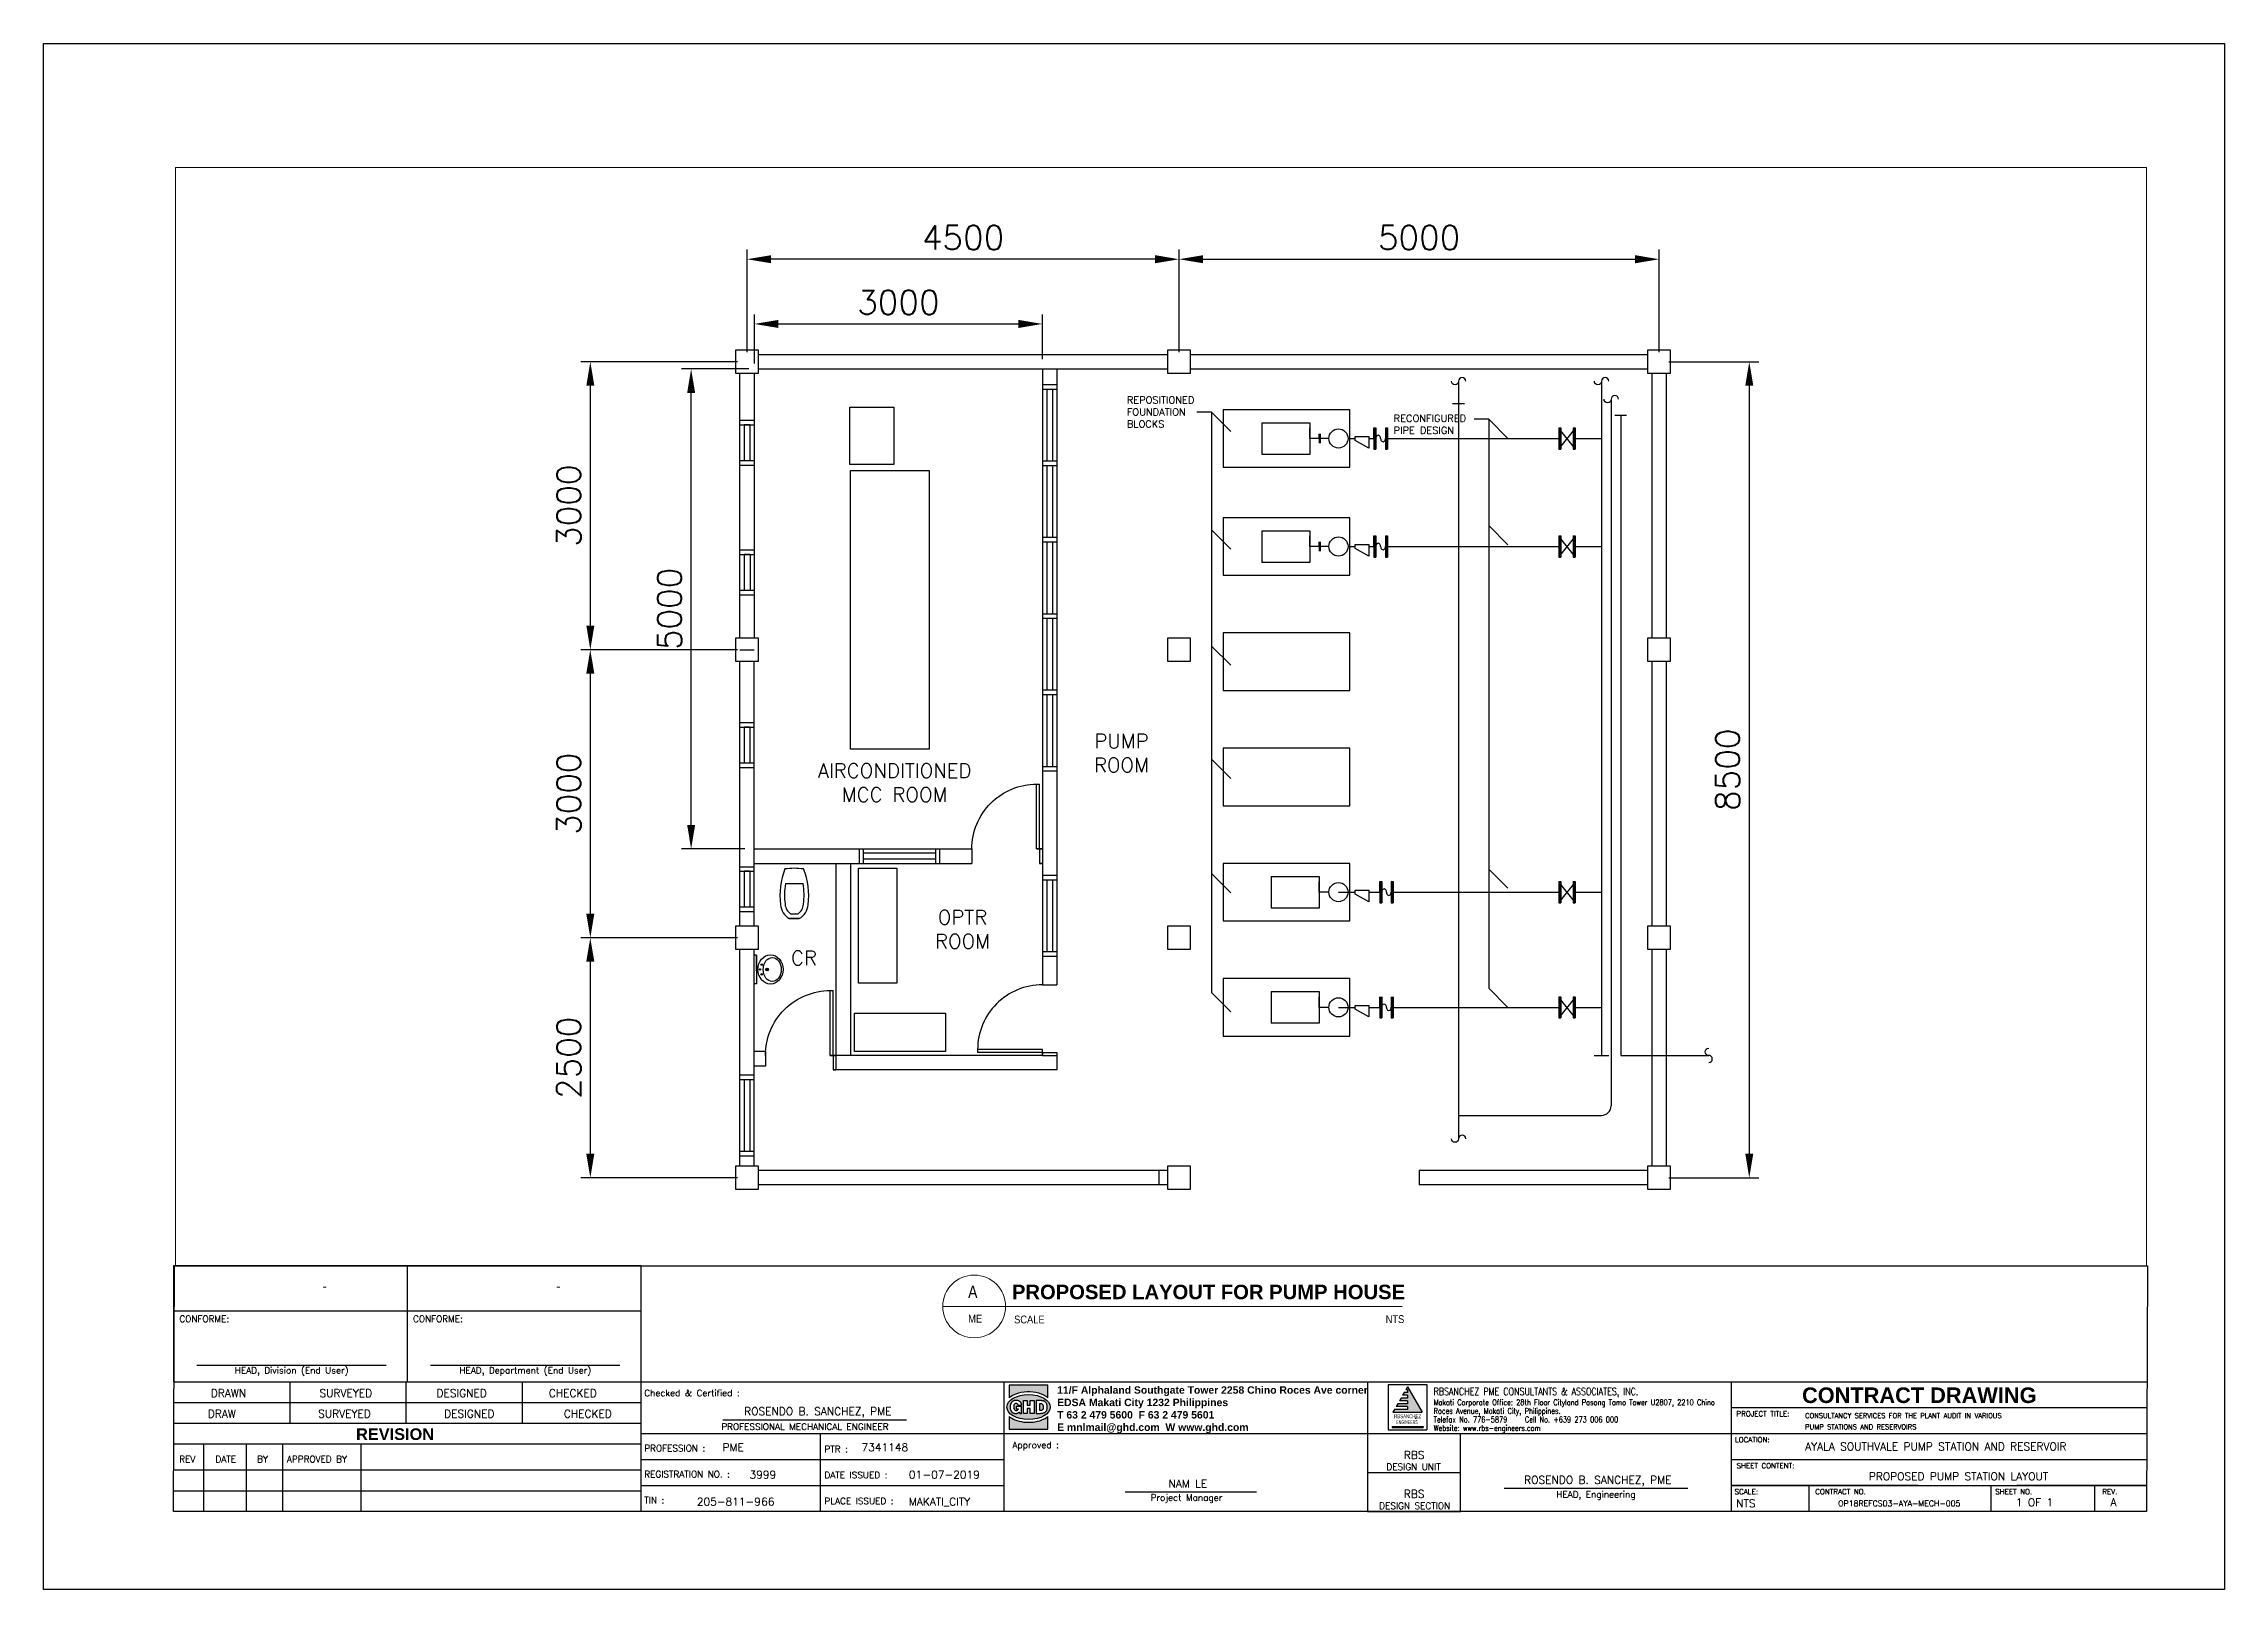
# Paper-space layout 'CONCEPTUAL' of a CAD drawing. Header units: inches, sheet in millimetres. Extents: x 23 to 864, y 4 to 600.
# The model-space entities are those that its viewports show. They can reach past a viewport. Long polylines and large blocks are cut down to what shows.
import ezdxf
from ezdxf.enums import TextEntityAlignment as Align

# ---------------------------------------------------------------- set-up
doc = ezdxf.new("R2010")
doc.units = ezdxf.units.IN
doc.header["$MEASUREMENT"] = 0
doc.layers.get('Defpoints').update_dxf_attribs({"color": 8})
for name, color, linetype in [('71-12459_XREF-T-BLK_A1$0$BORDER', 6, 'Continuous'), ('71-12459_XREF-T-BLK_A1$0$G-25CO', 7, 'Continuous'), ('71-12459_XREF-T-BLK_A1$0$T_BLK_LINE', 1, 'Continuous'), ('71-12459_XREF-T-BLK_A1$0$T_BLK_TXT', 3, 'Continuous'), ('71-12459_XREF-T-BLK_A1$0$T_MWSI-LOGO', 2, 'Continuous'), ('71-12459_XREF-T-BLK_A1$0$TEXT', 3, 'Continuous'), ('DIMENSION', 1, 'Continuous'), ('G-TX25', 3, 'Continuous'), ('M-TTLB', 7, 'Continuous'), ('M-X-BKGD', 8, 'Continuous'), ('RBS-TITLE-BORDER', 7, 'Continuous'), ('text', 3, 'Continuous'), ('TITLE', 7, 'Continuous')]:
    doc.layers.add(name, color=color, linetype=linetype)
doc.layers.add('71-12459_XREF-T-BLK_A1$0$G-152CO', color=7, linetype='Continuous', true_color=0x0065a4)
doc.layers.add('71-12459_XREF-T-BLK_A1$0$G-252CO', color=7, linetype='Continuous', true_color=0xaaaaaa)
doc.layers.add('G-ANNO-TTLB', color=6, linetype='Continuous', lineweight=9)
doc.layers.add('M-HVAC-EQPM-TEXT', color=2, linetype='Continuous', lineweight=25)
doc.styles.add('12', font='', dxfattribs={"height": 175})
doc.styles.add('71-12459_XREF-T-BLK_A1$0$ARIAL', font='arialbd.ttf')
doc.styles.add('71-12459_XREF-T-BLK_A1$0$ROMANT', font='romantic.ttf')
doc.styles.add('71-12459_XREF-T-BLK_A1$0$SIMPLEX', font='simplex.shx')
doc.styles.add('Arial_16', font='arial.ttf', dxfattribs={"width": 0.85, "height": 2.5})
doc.styles.add('Arial_20', font='arial.ttf', dxfattribs={"width": 0.8, "height": 4})
doc.styles.add('RomanS', font='romans.shx', dxfattribs={"width": 0.8})
doc.styles.add('SIMPLEX', font='simplex.shx')
doc.styles.add('SIMS', font='simplex.shx')
doc.styles.get("Standard").update_dxf_attribs({"font": 'arial.ttf'})
doc.styles.get('12').set_extended_font_data('Abadi MT Condensed Light')
doc.dimstyles.new('dim100', dxfattribs={"dimscale": 100, "dimtxt": 2.5, "dimasz": 2.5, "dimexe": 1, "dimexo": 1, "dimgap": 1, "dimtad": 1, "dimdec": 0, "dimzin": 0, "dimdsep": 46, "dimtxsty": 'SIMPLEX', "dimcen": 1, "dimdle": 2.5, "dimclrd": 1, "dimclre": 1, "dimclrt": 3, "dimadec": 0, "dimazin": 0, "dimtfac": 1, "dimtdec": 0, "dimtix": 1, "dimtmove": 2, "dimatfit": 0, "dimfxl": 1, "dimtolj": 1, "dimtzin": 0, "dimarcsym": 0})
doc.dimstyles.get("Standard").update_dxf_attribs({"dimtxt": 0.18, "dimasz": 0.18, "dimexe": 0.18, "dimexo": 0.0625, "dimgap": 0.09, "dimtad": 0, "dimtih": 1, "dimtoh": 1, "dimdec": 4, "dimzin": 0, "dimdsep": 46, "dimtxsty": 'Standard', "dimcen": 0.09, "dimadec": 0, "dimazin": 0, "dimtfac": 1, "dimtdec": 4, "dimtofl": 0, "dimtmove": 0, "dimatfit": 3, "dimfxl": 1, "dimtolj": 1, "dimtzin": 0, "dimarcsym": 0})

psp = doc.layouts.new('CONCEPTUAL')

# ---------------------------------------------------------------- texts
at = {"layer": '71-12459_XREF-T-BLK_A1$0$T_BLK_TXT', "color": 2}
for s, height, style, p in [('-', 3.25, '71-12459_XREF-T-BLK_A1$0$ROMANT', (131.14, 119.09)), ('-', 3.25, '71-12459_XREF-T-BLK_A1$0$ROMANT', (221.25, 119.09)), ('HEAD, Division (End User)', 2.503, '71-12459_XREF-T-BLK_A1$0$SIMPLEX', (118.47, 86.91)), ('HEAD, Department (End User)', 2.503, '71-12459_XREF-T-BLK_A1$0$SIMPLEX', (208.58, 86.91))]:
    psp.add_text(s, height=height, dxfattribs=dict(at, style=style)).set_placement(p, align=Align.CENTER)
at = {"layer": '71-12459_XREF-T-BLK_A1$0$T_BLK_TXT', "color": 2, "style": '71-12459_XREF-T-BLK_A1$0$SIMPLEX'}
for p in [(75.16, 106.74), (165.27, 106.74)]:
    psp.add_text('CONFORME:', height=2.503, dxfattribs=at).set_placement(p)
at = {"layer": '71-12459_XREF-T-BLK_A1$0$T_MWSI-LOGO', "color": 6, "style": '71-12459_XREF-T-BLK_A1$0$ARIAL'}
psp.add_text('CONTRACT DRAWING', height=6.0071, dxfattribs=at).set_placement((700.93, 75.56))
at = {"layer": '71-12459_XREF-T-BLK_A1$0$T_MWSI-LOGO', "color": 2, "style": '71-12459_XREF-T-BLK_A1$0$ARIAL'}
psp.add_text('REVISION', height=4.505, dxfattribs=at).set_placement((158.33, 61.3), align=Align.CENTER)
at = {"layer": '71-12459_XREF-T-BLK_A1$0$T_MWSI-LOGO', "color": 6, "width": 113.8378, "attachment_point": 1, "line_spacing_factor": 0.9, "style": 'RomanS'}
for s, insert, char_height in [('{\\C256;Makati Corporate Office: 28th Floor Cityland Pasong Tamo Tower U2807, 2210 Chino Roces Avenue, Makati City, Philippines.\\PTelefax No. 776-5879^ICell No. +639 273 006 000\\PWebsite: www.rbs-engineers.com}', (558.84, 76.91), 2.2), ('{\\C1;RBSANCHEZ PME CONSULTANTS & ASSOCIATES, INC.}', (558.84, 81.41), 2.8)]:
    psp.add_mtext(s, dxfattribs=dict(at, insert=insert, char_height=char_height))
at = {"layer": '71-12459_XREF-T-BLK_A1$0$TEXT', "style": '71-12459_XREF-T-BLK_A1$0$SIMPLEX'}
for s, height, p in [('DRAWN', 3.004, (87.27, 77.85)), ('SURVEYED', 3.004, (129.21, 77.85)), ('DESIGNED', 3.004, (174.32, 77.85)), ('CHECKED', 3.004, (217.64, 77.85)), ('REV', 2.503, (75.11, 52.67)), ('DATE', 2.503, (89.1, 52.67)), ('BY', 2.503, (105.15, 52.67)), ('APPROVED BY', 2.503, (116.63, 52.67))]:
    psp.add_text(s, height=height, dxfattribs=at).set_placement(p)
at = {"layer": '71-12459_XREF-T-BLK_A1$0$TEXT', "color": 2, "style": '71-12459_XREF-T-BLK_A1$0$SIMPLEX'}
for s, p in [('Checked & Certified :', (254.44, 78.17)), ('PROFESSIONAL MECHANICAL ENGINEER', (284.16, 65.19)), ('PROFESSION :', (254.44, 56.89)), ('PTR :', (323.94, 56.54)), ('Approved :', (396.41, 58.11)), ('REGISTRATION NO. :', (254.44, 46.87)), ('DATE ISSUED :', (323.94, 46.53)), ('TIN :', (254.44, 36.86)), ('PLACE ISSUED :', (323.94, 36.52)), ('Project Manager', (449.7, 37.85))]:
    psp.add_text(s, height=2.503, dxfattribs=at).set_placement(p)
for s, height, p in [('PROJECT TITLE:', 2.0024, (685.84, 70.41)), ('LOCATION:', 2.002, (681.74, 60.4)), ('DESIGN UNIT', 2.503, (551.11, 49.71)), ('SHEET CONTENT:', 2.0024, (686.84, 50.39)), ('SCALE:', 2.002, (679.44, 40.38)), ('CONTRACT NO.', 2.0024, (715.78, 40.38)), ('SHEET NO.', 2.002, (782.56, 40.38)), ('REV.', 2.002, (819.61, 40.38)), ('DESIGN SECTION', 2.503, (551.54, 34.69)), ('HEAD, Engineering', 2.503, (621.43, 39.07))]:
    psp.add_text(s, height=height, dxfattribs=at).set_placement(p, align=Align.CENTER)
at = {"layer": 'G-ANNO-TTLB', "color": 7, "insert": (397.07, 109.28), "char_height": 3.023, "width": 14.1742, "attachment_point": 1, "style": 'Arial_16'}
psp.add_mtext('SCALE', dxfattribs=at)
at = {"layer": 'G-TX25', "char_height": 3, "attachment_point": 2, "style": 'SIMPLEX'}
for s, width, insert in [('ROSENDO B. SANCHEZ, PME', 84.1139, (321.42, 73.9)), ('RBS', 84.1139, (551.31, 56.99)), ('NAM LE', 84.1139, (464, 45.95)), ('ROSENDO B. SANCHEZ, PME', 84.1139, (622.14, 47.43)), ('PROPOSED PUMP STATION LAYOUT', 132.0719, (761.26, 48.75)), ('RBS', 84.1139, (551.31, 42.03)), ('1 OF 1', 132.0719, (790.51, 38.79)), ('A', 132.0719, (821.02, 38.81))]:
    psp.add_mtext_dynamic_manual_height_columns(s, width=width, gutter_width=12.5, heights=[0], dxfattribs=dict(at, insert=insert))
at = {"layer": 'M-TTLB'}
for s, height, style, width, p in [('A', 4.84, 'Arial_20', 0.8, (379.33, 116.02)), ('ME', 3.023, 'Arial_16', 0.85, (379.36, 106.55))]:
    psp.add_text(s, height=height, dxfattribs=dict(at, style=style, width=width)).set_placement(p)
at = {"layer": 'M-TTLB', "attachment_point": 1, "line_spacing_factor": 0.941778}
for s, insert, char_height, width, style in [('{\\fArial|b1|i0|c0|p34;PROPOSED LAYOUT FOR PUMP HOUSE}', (396.22, 121.18), 5.5816, 445.0471, 'SIMPLEX'), ('NTS', (540.35, 109.43), 3.023, 13.0292, 'Arial_16')]:
    psp.add_mtext(s, dxfattribs=dict(at, insert=insert, char_height=char_height, width=width, style=style))
at = {"layer": 'RBS-TITLE-BORDER', "color": 2, "style": '12'}
for s, width, p, p2 in [('RBSANCHEZ', 0.799172, (543.61, 69.69), (553.98, 69.69)), ('ENGINEERS', 0.704724, (544.42, 67.45), (552.71, 67.45))]:
    psp.add_text(s, height=1.496, dxfattribs=dict(at, width=width)).set_placement(p, p2, align=Align.FIT)
at = {"layer": 'text', "style": 'SIMPLEX'}
for tag, p, s in [('DRAW', (86.07, 69.91), ''), ('SURVEYED', (128.72, 69.91), ''), ('DESIGNED', (177.31, 69.91), ''), ('CHECKED', (223.42, 69.91), ''), ('PME', (284.57, 57.01), '-'), ('7341148', (338.24, 57.01), '-'), ('3999', (294.99, 46.45), '-'), ('01-07-2019', (356.53, 46.45), '-'), ('205-811-966', (274.77, 36.01), '-'), ('MAKATI_CITY', (356.42, 36.01), '-'), ('NTS', (675.56, 35.39), '-')]:
    psp.add_attdef(tag, p, s, height=3, dxfattribs=at)

msp = doc.modelspace()

# ---------------------------------------------------------------- texts
at = {"layer": 'M-HVAC-EQPM-TEXT', "color": 3, "char_height": 75, "attachment_point": 1, "style": 'SIMS'}
for s, insert in [('\\A1;REPOSITIONED\\PFOUNDATION\\PBLOCKS', (80321.2, -18171.3, -422.2)), ('\\A1;RECONFIGURED\\PPIPE DESIGN', (83101, -18362.9, -422.2))]:
    msp.add_mtext(s, dxfattribs=dict(at, insert=insert))
at = {"layer": 'M-HVAC-EQPM-TEXT', "color": 3, "char_height": 150, "width": 1856.302, "attachment_point": 2, "style": 'SIMS'}
for s, insert in [('\\A1;PUMP\\PROOM', (80265.2, -21686.7, -422.2)), ('\\A1;AIRCONDITIONED MCC ROOM', (77903, -21994.2, -422.2)), ('\\A1;OPTR\\PROOM', (78610, -23521.1, -422.2)), ('\\A1;CR', (76959.1, -23945.1, -422.2))]:
    msp.add_mtext(s, dxfattribs=dict(at, insert=insert))

# ---------------------------------------------------------------- blocks, each defined once
blk = doc.blocks.new('71-12459_XREF-T-BLK_A1$0$GHD_G_1032')
at = {"layer": '71-12459_XREF-T-BLK_A1$0$G-25CO', "insert": (0, 0), "char_height": 2.25, "width": 100.3017, "attachment_point": 4, "style": '71-12459_XREF-T-BLK_A1$0$ARIAL'}
blk.add_mtext('11/F Alphaland Southgate Tower 2258 Chino Roces Ave corner EDSA Makati City 1232 Philippines\\P{\\fArial|b1|i0|c0|p34;T }63 2 479 5600  {\\fArial|b1|i0|c0|p34;F} 63 2 479 5601\\P{\\fArial|b1|i0|c0|p34;E} mnlmail@ghd.com  {\\fArial|b1|i0|c0|p34;W} www.ghd.com', dxfattribs=at)
blk = doc.blocks.new('71-12459_XREF-T-BLK_A1$0$PROJ_INFO')
at = {"layer": '71-12459_XREF-T-BLK_A1$0$TEXT', "style": '71-12459_XREF-T-BLK_A1$0$SIMPLEX'}
for tag, p in [('PROJ_TITL1', (-138.93, 38.01)), ('PROJ_TITL2', (-138.93, 33.43)), ('LOC', (-138.93, 25.83)), ('CONT_NO', (-125.49, 2.11))]:
    blk.add_attdef(tag, p, '', height=3.17, dxfattribs=at)
blk = doc.blocks.new('posts')
for points in [[(3531, 9645), (3531, 9885), (3291, 9885), (3291, 9645)], [(8031, 9645), (8031, 9885), (7791, 9885), (7791, 9645)], [(13031, 9645), (13031, 9885), (12791, 9885), (12791, 9645)], [(3531, 6645), (3531, 6885), (3291, 6885), (3291, 6645)], [(8031, 6645), (8031, 6885), (7791, 6885), (7791, 6645)], [(13031, 6645), (13031, 6885), (12791, 6885), (12791, 6645)], [(3531, 3645), (3531, 3885), (3291, 3885), (3291, 3645)], [(8031, 3645), (8031, 3885), (7791, 3885), (7791, 3645)], [(13031, 3645), (13031, 3885), (12791, 3885), (12791, 3645)], [(3531, 1145), (3531, 1385), (3291, 1385), (3291, 1145)], [(8031, 1145), (8031, 1385), (7791, 1385), (7791, 1145)], [(13031, 1145), (13031, 1385), (12791, 1385), (12791, 1145)]]:
    blk.add_lwpolyline(points, close=True)
blk = doc.blocks.new('*D45')
at = {"layer": 'Defpoints', "color": 0, "transparency": 16777216}
for p in [(85866, -17810), (85866, -26310), (86805, -26310)]:
    blk.add_point(p, dxfattribs=at)
at = {"layer": 'DIMENSION', "color": 1, "lineweight": -2, "transparency": 16777216}
for p, q in [((85966, -17810), (86905, -17810)), ((86805, -18060), (86805, -26060)), ((85966, -26310), (86905, -26310))]:
    blk.add_line(p, q, dxfattribs=at)
at = {"layer": 'DIMENSION', "color": 1, "transparency": 16777216}
for points in [[(86764, -18060), (86847, -18060), (86805, -17810)], [(86764, -26060), (86847, -26060), (86805, -26310)]]:
    blk.add_solid(points, dxfattribs=at)
at = {"layer": 'DIMENSION', "color": 3, "transparency": 16777216, "insert": (86580, -22060), "char_height": 250, "attachment_point": 5, "rotation": 90, "style": 'SIMPLEX'}
blk.add_mtext('\\A1;8500', dxfattribs=at)
blk = doc.blocks.new('*D46')
at = {"layer": 'Defpoints', "color": 0, "transparency": 16777216}
for p in [(85866, -16743), (80866, -17810), (85866, -17810)]:
    blk.add_point(p, dxfattribs=at)
at = {"layer": 'DIMENSION', "color": 1, "lineweight": -2, "transparency": 16777216}
for p, q in [((80866, -17710), (80866, -16643)), ((81116, -16743), (85616, -16743)), ((85866, -17710), (85866, -16643))]:
    blk.add_line(p, q, dxfattribs=at)
at = {"layer": 'DIMENSION', "color": 1, "transparency": 16777216}
for points in [[(81116, -16701), (81116, -16785), (80866, -16743)], [(85616, -16701), (85616, -16785), (85866, -16743)]]:
    blk.add_solid(points, dxfattribs=at)
at = {"layer": 'DIMENSION', "color": 3, "transparency": 16777216, "insert": (83366, -16518), "char_height": 250, "attachment_point": 5, "style": 'SIMPLEX'}
blk.add_mtext('\\A1;5000', dxfattribs=at)
blk = doc.blocks.new('*D47')
at = {"layer": 'Defpoints', "color": 0, "transparency": 16777216}
for p in [(76366, -16743), (76366, -17810), (80866, -17810)]:
    blk.add_point(p, dxfattribs=at)
at = {"layer": 'DIMENSION', "color": 1, "lineweight": -2, "transparency": 16777216}
for p, q in [((76366, -17710), (76366, -16643)), ((80616, -16743), (76616, -16743)), ((80866, -17710), (80866, -16643))]:
    blk.add_line(p, q, dxfattribs=at)
at = {"layer": 'DIMENSION', "color": 1, "transparency": 16777216}
for points in [[(76616, -16701), (76616, -16785), (76366, -16743)], [(80616, -16701), (80616, -16785), (80866, -16743)]]:
    blk.add_solid(points, dxfattribs=at)
at = {"layer": 'DIMENSION', "color": 3, "transparency": 16777216, "insert": (78616, -16518), "char_height": 250, "attachment_point": 5, "style": 'SIMPLEX'}
blk.add_mtext('\\A1;4500', dxfattribs=at)
blk = doc.blocks.new('*D48')
at = {"layer": 'Defpoints', "color": 0, "transparency": 16777216}
for p in [(76366, -17810), (74733, -20810), (76366, -20810)]:
    blk.add_point(p, dxfattribs=at)
at = {"layer": 'DIMENSION', "color": 1, "lineweight": -2, "transparency": 16777216}
for p, q in [((76266, -17810), (74633, -17810)), ((74733, -18060), (74733, -20560)), ((76266, -20810), (74633, -20810))]:
    blk.add_line(p, q, dxfattribs=at)
at = {"layer": 'DIMENSION', "color": 1, "transparency": 16777216}
for points in [[(74692, -18060), (74775, -18060), (74733, -17810)], [(74692, -20560), (74775, -20560), (74733, -20810)]]:
    blk.add_solid(points, dxfattribs=at)
at = {"layer": 'DIMENSION', "color": 3, "transparency": 16777216, "insert": (74508, -19310), "char_height": 250, "attachment_point": 5, "rotation": 90, "style": 'SIMPLEX'}
blk.add_mtext('\\A1;3000', dxfattribs=at)
blk = doc.blocks.new('*D49')
at = {"layer": 'Defpoints', "color": 0, "transparency": 16777216}
for p in [(76366, -20810), (74733, -23810), (76366, -23810)]:
    blk.add_point(p, dxfattribs=at)
at = {"layer": 'DIMENSION', "color": 1, "lineweight": -2, "transparency": 16777216}
for p, q in [((76266, -20810), (74633, -20810)), ((74733, -21060), (74733, -23560)), ((76266, -23810), (74633, -23810))]:
    blk.add_line(p, q, dxfattribs=at)
at = {"layer": 'DIMENSION', "color": 1, "transparency": 16777216}
for points in [[(74691, -21060), (74775, -21060), (74733, -20810)], [(74691, -23560), (74775, -23560), (74733, -23810)]]:
    blk.add_solid(points, dxfattribs=at)
at = {"layer": 'DIMENSION', "color": 3, "transparency": 16777216, "insert": (74508, -22310), "char_height": 250, "attachment_point": 5, "rotation": 90, "style": 'SIMPLEX'}
blk.add_mtext('\\A1;3000', dxfattribs=at)
blk = doc.blocks.new('*D50')
at = {"layer": 'Defpoints', "color": 0, "transparency": 16777216}
for p in [(76366, -23810), (74733, -26310), (76366, -26310)]:
    blk.add_point(p, dxfattribs=at)
at = {"layer": 'DIMENSION', "color": 1, "lineweight": -2, "transparency": 16777216}
for p, q in [((76266, -23810), (74633, -23810)), ((74733, -24060), (74733, -26060)), ((76266, -26310), (74633, -26310))]:
    blk.add_line(p, q, dxfattribs=at)
at = {"layer": 'DIMENSION', "color": 1, "transparency": 16777216}
for points in [[(74691, -24060), (74775, -24060), (74733, -23810)], [(74691, -26060), (74775, -26060), (74733, -26310)]]:
    blk.add_solid(points, dxfattribs=at)
at = {"layer": 'DIMENSION', "color": 3, "transparency": 16777216, "insert": (74508, -25060), "char_height": 250, "attachment_point": 5, "rotation": 90, "style": 'SIMPLEX'}
blk.add_mtext('\\A1;2500', dxfattribs=at)
blk = doc.blocks.new('*D51')
at = {"layer": 'Defpoints', "color": 0, "transparency": 16777216}
for p in [(79442, -17417), (76442, -17930), (79442, -17885)]:
    blk.add_point(p, dxfattribs=at)
at = {"layer": 'DIMENSION', "color": 1, "lineweight": -2, "transparency": 16777216}
for p, q in [((76442, -17830), (76442, -17317)), ((76692, -17417), (79192, -17417)), ((79442, -17785), (79442, -17317))]:
    blk.add_line(p, q, dxfattribs=at)
at = {"layer": 'DIMENSION', "color": 1, "transparency": 16777216}
for points in [[(76692, -17375), (76692, -17459), (76442, -17417)], [(79192, -17375), (79192, -17459), (79442, -17417)]]:
    blk.add_solid(points, dxfattribs=at)
at = {"layer": 'DIMENSION', "color": 3, "transparency": 16777216, "insert": (77942, -17192), "char_height": 250, "attachment_point": 5, "style": 'SIMPLEX'}
blk.add_mtext('\\A1;3000', dxfattribs=at)
blk = doc.blocks.new('LAV')
for p, q in [((-193, 0), (-247, 0)), ((-220, 27), (-220, -27)), ((-92, 100), (-122, 100)), ((-108, 115), (-108, 85)), ((-58, 0), (-88, 0)), ((-73, 15), (-73, -15)), ((0, 27), (0, -27)), ((-92, -100), (-122, -100)), ((-108, -85), (-108, -115))]:
    blk.add_line(p, q)
for centre, radius in [((-220, 0), 27), ((-220, 0), 25), ((-108, 100), 15), ((-108, 100), 13), ((-73, 0), 15), ((-73, 0), 13), ((-108, -100), 15), ((-108, -100), 13)]:
    blk.add_circle(centre, radius)
for centre, major_axis, ratio in [((-292, 0), (0, -305), 0.860656), ((-328, 0), (0, -251), 0.744872)]:
    blk.add_ellipse(centre, major_axis=major_axis, ratio=ratio)
blk = doc.blocks.new('door')
for p, q in [((1053, 7319), (1053, 7349)), ((1203, 7349), (1053, 7349)), ((1203, 7319), (1053, 7319)), ((1203, 7319), (1203, 7349)), ((1203, 7349), (1203, 7319)), ((1203, 7319), (1203, 7289)), ((1203, 7319), (1878, 7319)), ((1203, 7289), (1878, 7289)), ((1878, 7289), (1878, 7319))]:
    blk.add_line(p, q)
blk.add_arc((1203, 7289), 675, 270, 0)
blk = doc.blocks.new('*D52')
at = {"layer": 'Defpoints', "color": 0, "transparency": 16777216}
for p in [(75783, -17885), (76486, -17885), (76442, -22885)]:
    blk.add_point(p, dxfattribs=at)
at = {"layer": 'DIMENSION', "color": 1, "lineweight": -2, "transparency": 16777216}
for p, q in [((76386, -17885), (75683, -17885)), ((75783, -22635), (75783, -18135)), ((76342, -22885), (75683, -22885))]:
    blk.add_line(p, q, dxfattribs=at)
at = {"layer": 'DIMENSION', "color": 1, "transparency": 16777216}
for points in [[(75742, -18135), (75825, -18135), (75783, -17885)], [(75742, -22635), (75825, -22635), (75783, -22885)]]:
    blk.add_solid(points, dxfattribs=at)
at = {"layer": 'DIMENSION', "color": 3, "transparency": 16777216, "insert": (75558, -20385), "char_height": 250, "attachment_point": 5, "rotation": 90, "style": 'SIMPLEX'}
blk.add_mtext('\\A1;5000', dxfattribs=at)

# ---------------------------------------------------------------- dimensions: what is measured, and where the dimension line sits
at = {"layer": 'DIMENSION'}
for base, p1, p2, picture, middle in [((76366.3, -16742.9), (80866.3, -17810), (76366.3, -17810), '*D47', (78616.3, -16517.9)), ((85866.3, -16743), (80866.3, -17810), (85866.3, -17810), '*D46', (83366.3, -16518)), ((79442.3, -17417.1), (76442.3, -17930), (79442.3, -17885), '*D51', (77942.3, -17192.1))]:
    dim = msp.add_linear_dim(base=base, p1=p1, p2=p2, dimstyle='dim100', dxfattribs=at)
    dim.commit()
    dim.dimension.update_dxf_attribs({"geometry": picture, "text_midpoint": middle})
for base, p1, p2, picture, middle in [((74733.3, -20810), (76366.3, -17810), (76366.3, -20810), '*D48', (74508.3, -19310)), ((75783.3, -17885), (76442.3, -22885), (76486.3, -17885), '*D52', (75558.3, -20385)), ((86805.3, -26310), (85866.3, -17810), (85866.3, -26310), '*D45', (86580.3, -22060)), ((74733.1, -23810), (76366.3, -20810), (76366.3, -23810), '*D49', (74508.1, -22310)), ((74732.9, -26310), (76366.3, -23810), (76366.3, -26310), '*D50', (74507.9, -25060))]:
    dim = msp.add_linear_dim(base=base, p1=p1, p2=p2, angle=90, dimstyle='dim100', dxfattribs=at)
    dim.commit()
    dim.dimension.update_dxf_attribs({"geometry": picture, "text_midpoint": middle})

# ---------------------------------------------------------------- linework, layer by layer
at = {"color": 1}
for p, q in [((81203.8, -18335.8), (81203.8, -24380)), ((84091.4, -18408.7), (84091.4, -24333.7)), ((84291.3, -19717.4), (84091.4, -19516.2)), ((81403.7, -19763.7), (81203.8, -19562.5)), ((81403.7, -20972.7), (81203.8, -20771.5)), ((81403.7, -22151.3), (81203.8, -21950.1)), ((81403.7, -23341.5), (81203.8, -23140.3)), ((84291.3, -23295.2), (84091.4, -23094)), ((81403.7, -24581.2), (81203.8, -24380)), ((84291.3, -24535), (84091.4, -24333.7))]:
    msp.add_line(p, q, dxfattribs=at)
msp.add_arc((85266.3, -25560), 100, 270, 0)
at = {"layer": 'M-X-BKGD'}
for p, q in [((76292.3, -20690), (76292.3, -17930)), ((76442.3, -20690), (76442.3, -17930)), ((76486.3, -17735), (80746.3, -17735)), ((76486.3, -17885), (80746.3, -17885)), ((79442.3, -17885), (79442.3, -24300)), ((79442.3, -17885), (79592.3, -17885)), ((79592.3, -17885), (79592.3, -24300)), ((80986.3, -17735), (85746.3, -17735)), ((80986.3, -17885), (85746.3, -17885)), ((85791.3, -17930), (85791.3, -20690)), ((85941.3, -17930), (85941.3, -20690)), ((79592.3, -18050), (79442.3, -18050)), ((79442.3, -18095), (79592.3, -18095)), ((79487.3, -18095), (79487.3, -18845)), ((79547.3, -18095), (79547.3, -18845)), ((83776.3, -18023.7), (83776.3, -18610)), ((85266.3, -18019), (85266.3, -25035)), ((83837.7, -18247.5), (83714.8, -18247.5)), ((85366.3, -18210.4), (85366.3, -25560)), ((85527.7, -18370.8), (85404.8, -18370.8)), ((85466.3, -18370.8), (85466.3, -25035)), ((76441.3, -18423.2), (76291.3, -18423.2)), ((76291.3, -18468.2), (76441.3, -18468.2)), ((76336.3, -18468.2), (76336.3, -18843.2)), ((76396.3, -18468.2), (76336.3, -18468.2)), ((76396.3, -18468.2), (76396.3, -18843.2)), ((81726.3, -18445.6), (81726.3, -18775.6)), ((81726.3, -18445.6), (82226.3, -18445.6)), ((82226.3, -18445.6), (82226.3, -18775.6)), ((82226.3, -18610), (82226.3, -18500)), ((82326.3, -18610), (82226.3, -18610)), ((82326.3, -18610), (82326.3, -18560)), ((82326.3, -18560), (82326.3, -18660)), ((82336.3, -18560), (82336.3, -18660)), ((82426.3, -18610), (82336.3, -18610)), ((82626.3, -18610), (82701.3, -18610)), ((82841.3, -18610), (82895.2, -18610)), ((82895.2, -18610), (82895.2, -18500)), ((82895.2, -18500), (82895.2, -18720)), ((82895.2, -18500), (82915.2, -18500)), ((82905.2, -18500), (82905.2, -18720)), ((82915.2, -18500), (82915.2, -18720)), ((83015.2, -18500), (83015.2, -18720)), ((83015.2, -18500), (83035.2, -18500)), ((83025.2, -18500), (83025.2, -18720)), ((83035.2, -18500), (83035.2, -18720)), ((83035.2, -18610), (84821.3, -18610)), ((83776.3, -18610), (83776.3, -19735)), ((84821.3, -18500), (84821.3, -18720)), ((84821.3, -18500), (84841.3, -18500)), ((84831.3, -18500), (84831.3, -18720)), ((84841.3, -18500), (84841.3, -18720)), ((84971.3, -18690), (84841.3, -18530)), ((84971.3, -18530), (84841.3, -18690)), ((84971.3, -18500), (84971.3, -18720)), ((84971.3, -18500), (84991.3, -18500)), ((84981.3, -18500), (84981.3, -18720)), ((84991.3, -18500), (84991.3, -18720)), ((84991.3, -18610), (85266.3, -18610)), ((76441.3, -18843.2), (76291.3, -18843.2)), ((79592.3, -18845), (79442.3, -18845)), ((82226.3, -18775.6), (81726.3, -18775.6)), ((82895.2, -18720), (82915.2, -18720)), ((83015.2, -18720), (83035.2, -18720)), ((84821.3, -18720), (84841.3, -18720)), ((84971.3, -18720), (84991.3, -18720)), ((76291.3, -18888.2), (76441.3, -18888.2)), ((79442.3, -18890), (79592.3, -18890)), ((79487.3, -18890), (79487.3, -19640)), ((79547.3, -18890), (79547.3, -19640)), ((79592.3, -19640), (79442.3, -19640)), ((79442.3, -19685), (79592.3, -19685)), ((79487.3, -19685), (79487.3, -20435)), ((79547.3, -19685), (79547.3, -20435)), ((81726.3, -19570.6), (81726.3, -19900.6)), ((81726.3, -19570.6), (82226.3, -19570.6)), ((82226.3, -19570.6), (82226.3, -19900.6)), ((82226.3, -19735), (82226.3, -19625)), ((82326.3, -19735), (82226.3, -19735)), ((82326.3, -19735), (82326.3, -19685)), ((82326.3, -19685), (82326.3, -19785)), ((82336.3, -19685), (82336.3, -19785)), ((82426.3, -19735), (82336.3, -19735)), ((82626.3, -19735), (82701.3, -19735)), ((82841.3, -19735), (82895.2, -19735)), ((82895.2, -19735), (82895.2, -19625)), ((82895.2, -19625), (82895.2, -19845)), ((82895.2, -19625), (82915.2, -19625)), ((82905.2, -19625), (82905.2, -19845)), ((82915.2, -19625), (82915.2, -19845)), ((83015.2, -19625), (83015.2, -19845)), ((83015.2, -19625), (83035.2, -19625)), ((83025.2, -19625), (83025.2, -19845)), ((83035.2, -19625), (83035.2, -19845)), ((83035.2, -19735), (84821.3, -19735)), ((83776.3, -19735), (83776.3, -20935)), ((84821.3, -19625), (84821.3, -19845)), ((84821.3, -19625), (84841.3, -19625)), ((84831.3, -19625), (84831.3, -19845)), ((84841.3, -19625), (84841.3, -19845)), ((84971.3, -19815), (84841.3, -19655)), ((84971.3, -19655), (84841.3, -19815)), ((84971.3, -19625), (84971.3, -19845)), ((84971.3, -19625), (84991.3, -19625)), ((84981.3, -19625), (84981.3, -19845)), ((84991.3, -19625), (84991.3, -19845)), ((84991.3, -19735), (85266.3, -19735)), ((76442.3, -19773.2), (76292.3, -19773.2)), ((76292.3, -19818.2), (76442.3, -19818.2)), ((76337.3, -19818.2), (76337.3, -20193.2)), ((76397.3, -19818.2), (76337.3, -19818.2)), ((76397.3, -19818.2), (76397.3, -20193.2)), ((82226.3, -19900.6), (81726.3, -19900.6)), ((82895.2, -19845), (82915.2, -19845)), ((83015.2, -19845), (83035.2, -19845)), ((84821.3, -19845), (84841.3, -19845)), ((84971.3, -19845), (84991.3, -19845)), ((76442.3, -20193.2), (76292.3, -20193.2)), ((76292.3, -20238.2), (76442.3, -20238.2)), ((79442.3, -20435), (79592.3, -20435)), ((79442.3, -20480), (79592.3, -20480)), ((79487.3, -20480), (79487.3, -21230)), ((79547.3, -20480), (79547.3, -21230)), ((76291.3, -20810), (76441.3, -20810)), ((76291.3, -23690), (76291.3, -20930)), ((76441.3, -23690), (76441.3, -20930)), ((83776.3, -20935), (83776.3, -22135)), ((85791.3, -20930), (85791.3, -23690)), ((85941.3, -20930), (85941.3, -23690)), ((79592.3, -21230), (79442.3, -21230)), ((79442.3, -21275), (79592.3, -21275)), ((79487.3, -21275), (79487.3, -22025)), ((79547.3, -21275), (79547.3, -22025)), ((76441.3, -21573.2), (76291.3, -21573.2)), ((76291.3, -21618.2), (76441.3, -21618.2)), ((76336.3, -21618.2), (76336.3, -21993.2)), ((76396.3, -21618.2), (76336.3, -21618.2)), ((76396.3, -21618.2), (76396.3, -21993.2)), ((76441.3, -21993.2), (76291.3, -21993.2)), ((79442.3, -22025), (79592.3, -22025)), ((76291.3, -22038.2), (76441.3, -22038.2)), ((79442.3, -22070), (79592.3, -22070)), ((83776.3, -22135), (83776.3, -23335)), ((76442.3, -22885), (78707.3, -22885)), ((77533.8, -22885), (77533.8, -23035)), ((77578.8, -23035), (77578.8, -22885)), ((78328.8, -22930), (77578.8, -22930)), ((78328.8, -22885), (78328.8, -23035)), ((78373.8, -23035), (78373.8, -22885)), ((78707.3, -22885), (78707.3, -23035)), ((79382.3, -22885), (79442.3, -22885)), ((79442.3, -22885), (79412.3, -22885)), ((76441.3, -23073.2), (76291.3, -23073.2)), ((76291.3, -23118.2), (76441.3, -23118.2)), ((76336.3, -23118.2), (76336.3, -23493.2)), ((76396.3, -23118.2), (76336.3, -23118.2)), ((76396.3, -23118.2), (76396.3, -23493.2)), ((76442.3, -23035), (78707.3, -23035)), ((76442.3, -23035), (77442.3, -23035)), ((77292.3, -23035), (77292.3, -25035)), ((77442.3, -23035), (77442.3, -25035)), ((77442.3, -23035), (78442.3, -23035)), ((77526.9, -23083.7), (77926.9, -23083.7)), ((77526.9, -24283.7), (77526.9, -23083.7)), ((78328.8, -22990), (77578.8, -22990)), ((77926.9, -23083.7), (77926.9, -24283.7)), ((79412.3, -23035), (79442.3, -23035)), ((79442.3, -23035), (79412.3, -23035)), ((79442.3, -22996.5), (79442.3, -23996.5)), ((79442.3, -22996.5), (79442.3, -23996.5)), ((79592.3, -23161.5), (79442.3, -23161.5)), ((76766.8, -23246), (76948.9, -23246)), ((79442.3, -23206.5), (79592.3, -23206.5)), ((79487.3, -23206.5), (79487.3, -23956.5)), ((79547.3, -23206.5), (79547.3, -23956.5)), ((81826.3, -23170.6), (81826.3, -23500.6)), ((81826.3, -23170.6), (82326.3, -23170.6)), ((82326.3, -23170.6), (82326.3, -23500.6)), ((82326.3, -23335), (82326.3, -23225)), ((82426.3, -23335), (82326.3, -23335)), ((82526.3, -23335), (82701.3, -23335)), ((82626.3, -23335), (82701.3, -23335)), ((82841.3, -23335), (82956.3, -23335)), ((82841.3, -23335), (82956.3, -23335)), ((82956.3, -23335), (82956.3, -23225)), ((82956.3, -23225), (82956.3, -23445)), ((82956.3, -23225), (82976.3, -23225)), ((82966.3, -23225), (82966.3, -23445)), ((82976.3, -23225), (82976.3, -23445)), ((83076.3, -23225), (83076.3, -23445)), ((83076.3, -23225), (83096.3, -23225)), ((83076.3, -23335), (83076.3, -23335)), ((83086.3, -23225), (83086.3, -23445)), ((83096.3, -23225), (83096.3, -23445)), ((83096.3, -23335), (84016.3, -23335)), ((83096.3, -23335), (83321.3, -23335)), ((83491.3, -23335), (84821.3, -23335)), ((83776.3, -23335), (83776.3, -24535)), ((84821.3, -23225), (84821.3, -23445)), ((84821.3, -23225), (84841.3, -23225)), ((84831.3, -23225), (84831.3, -23445)), ((84841.3, -23225), (84841.3, -23445)), ((84971.3, -23415), (84841.3, -23255)), ((84971.3, -23255), (84841.3, -23415)), ((84971.3, -23225), (84971.3, -23445)), ((84971.3, -23225), (84991.3, -23225)), ((84981.3, -23225), (84981.3, -23445)), ((84991.3, -23225), (84991.3, -23445)), ((84991.3, -23335), (85266.3, -23335)), ((76441.3, -23493.2), (76291.3, -23493.2)), ((76291.3, -23538.2), (76441.3, -23538.2)), ((76805.7, -23609.9), (76910, -23609.9)), ((76910, -23609.9), (76805.7, -23609.9)), ((76818.8, -23561.2), (76896.8, -23561.2)), ((82326.3, -23500.6), (81826.3, -23500.6)), ((82956.3, -23445), (82976.3, -23445)), ((83076.3, -23445), (83096.3, -23445)), ((84821.3, -23445), (84841.3, -23445)), ((84971.3, -23445), (84991.3, -23445)), ((76291.3, -26190), (76291.3, -23930)), ((76441.3, -26190), (76441.3, -23930)), ((76464.3, -23990.5), (76441.3, -23990.5)), ((76464.3, -24140.5), (76464.3, -23990.5)), ((76464.3, -23990.5), (76464.3, -24290.5)), ((79592.3, -23956.5), (79442.3, -23956.5)), ((79442.3, -23996.5), (79442.3, -24300)), ((79442.3, -24001.5), (79592.3, -24001.5)), ((85791.3, -23930), (85791.3, -26190)), ((85941.3, -23930), (85941.3, -26190)), ((76464.3, -24290.5), (76441.3, -24290.5)), ((77926.9, -24283.7), (77526.9, -24283.7)), ((79442.3, -24300), (79592.3, -24300)), ((81826.3, -24370.6), (81826.3, -24700.6)), ((81826.3, -24370.6), (82326.3, -24370.6)), ((82326.3, -24370.6), (82326.3, -24700.6)), ((82326.3, -24535), (82326.3, -24425)), ((82956.3, -24535), (82956.3, -24425)), ((82956.3, -24425), (82956.3, -24645)), ((82966.3, -24425), (82966.3, -24645)), ((82976.3, -24425), (82976.3, -24645)), ((83076.3, -24425), (83076.3, -24645)), ((83086.3, -24425), (83086.3, -24645)), ((83096.3, -24425), (83096.3, -24645)), ((84821.3, -24425), (84821.3, -24645)), ((84821.3, -24425), (84841.3, -24425)), ((84831.3, -24425), (84831.3, -24645)), ((84841.3, -24425), (84841.3, -24645)), ((84971.3, -24615), (84841.3, -24455)), ((84971.3, -24455), (84841.3, -24615)), ((84971.3, -24425), (84971.3, -24645)), ((84971.3, -24425), (84991.3, -24425)), ((84981.3, -24425), (84981.3, -24645)), ((84991.3, -24425), (84991.3, -24645)), ((77484.2, -24995.4), (77484.2, -24595.4)), ((77484.2, -24595.4), (78434.2, -24595.4)), ((78434.2, -24595.4), (78434.2, -24995.4)), ((82326.3, -24700.6), (81826.3, -24700.6)), ((82426.3, -24535), (82326.3, -24535)), ((82526.3, -24535), (82701.3, -24535)), ((82626.3, -24535), (82701.3, -24535)), ((82841.3, -24535), (82956.3, -24535)), ((82841.3, -24535), (82956.3, -24535)), ((82956.3, -24645), (82976.3, -24645)), ((83076.3, -24535), (83076.3, -24535)), ((83076.3, -24645), (83096.3, -24645)), ((83096.3, -24535), (84016.3, -24535)), ((83096.3, -24535), (83321.3, -24535)), ((83491.3, -24535), (84821.3, -24535)), ((83776.3, -24535), (83776.3, -25660)), ((84821.3, -24645), (84841.3, -24645)), ((84971.3, -24645), (84991.3, -24645)), ((84991.3, -24535), (85266.3, -24535)), ((76557.3, -24996.5), (76441.3, -24996.5)), ((76557.3, -25146.5), (76441.3, -25146.5)), ((76557.3, -24996.5), (76557.3, -25146.5)), ((79442.3, -25035), (77232.3, -25035)), ((77232.3, -25035), (77292.3, -25035)), ((77292.3, -25035), (77262.3, -25035)), ((79592.3, -25185), (77262.3, -25185)), ((77262.3, -25185), (77292.3, -25185)), ((77292.3, -25185), (77262.3, -25185)), ((78434.2, -24995.4), (77484.2, -24995.4)), ((79592.3, -25035), (79592.3, -25185)), ((85191.3, -25035), (85341.3, -25035)), ((85466.3, -25035), (86382.9, -25035)), ((76441.3, -25240), (76291.3, -25240)), ((76291.3, -25285), (76441.3, -25285)), ((76336.3, -25285), (76336.3, -26035)), ((76396.3, -25285), (76396.3, -26035)), ((83776.3, -25660), (85266.3, -25660)), ((83776.3, -25660), (83776.3, -25912.7)), ((76441.3, -26035), (76291.3, -26035)), ((76291.3, -26080), (76441.3, -26080)), ((80656.3, -26235), (76486.3, -26235)), ((80746.3, -26235), (80656.3, -26235)), ((80656.3, -26235), (80656.3, -26385)), ((85746.3, -26235), (83366.3, -26235)), ((83366.3, -26235), (83366.3, -26385)), ((80656.3, -26385), (76486.3, -26385)), ((80746.3, -26385), (80656.3, -26385)), ((85746.3, -26385), (83366.3, -26385))]:
    msp.add_line(p, q, dxfattribs=at)
at = {"layer": 'M-X-BKGD', "ltscale": 0.2}
for points in [[(83852.6, -18013.8, 1), (83777.6, -18013.8, -1), (83702.6, -18013.8)], [(85341.6, -18013.8, 1), (85266.6, -18013.8, -1), (85191.6, -18013.8)], [(85442.5, -18200.9, 1), (85367.5, -18200.9, -1), (85292.5, -18200.9)], [(86382.9, -25110, 1), (86382.9, -25035, -1), (86382.9, -24960)], [(83852.6, -25902.9, 1), (83777.6, -25902.9, -1), (83702.6, -25902.9)]]:
    msp.add_lwpolyline(points, format="xyb", dxfattribs=at)
at = {"layer": 'M-X-BKGD'}
for points in [[(77894.3, -18283.5), (77894.3, -18880.5), (77436.3, -18880.5), (77436.3, -18283.5)], [(81326.3, -18910), (82646.3, -18910), (82646.3, -18310), (81326.3, -18310)], [(82701.3, -18630), (82701.3, -18590), (82841.3, -18590), (82841.3, -18710)], [(77442.3, -21846.5), (77442.3, -18942.5), (78264.3, -18942.5), (78264.3, -21846.5)], [(81326.3, -20035), (82646.3, -20035), (82646.3, -19435), (81326.3, -19435)], [(82701.3, -19755), (82701.3, -19715), (82841.3, -19715), (82841.3, -19835)], [(81326.3, -21235), (82646.3, -21235), (82646.3, -20635), (81326.3, -20635)], [(81326.3, -22435), (82646.3, -22435), (82646.3, -21835), (81326.3, -21835)], [(81326.3, -23635), (82646.3, -23635), (82646.3, -23035), (81326.3, -23035)], [(82701.3, -23355), (82701.3, -23315), (82841.3, -23315), (82841.3, -23435)], [(81326.3, -24835), (82646.3, -24835), (82646.3, -24235), (81326.3, -24235)], [(82701.3, -24555), (82701.3, -24515), (82841.3, -24515), (82841.3, -24635)]]:
    msp.add_lwpolyline(points, close=True, dxfattribs=at)
for centre in [(82526.3, -18610), (82526.3, -19735), (82526.3, -23335), (82526.3, -24535)]:
    msp.add_circle(centre, 100, dxfattribs=at)
for centre, radius, start, end in [((77458.1, -23369), 750.2, 158.47555, 187.45886), ((76857.8, -23774.1), 687.4, 81.83432, 98.16568), ((76257.6, -23369), 750.2, 352.54114, 21.52445), ((77458.1, -23369), 702.1, 169.91177, 187.45886), ((76257.6, -23369), 702.1, 352.54114, 10.08823), ((76900.4, -23448.7), 187, 185.40742, 239.56805), ((76900.4, -23448.7), 138.9, 185.40742, 234.05662), ((76815.3, -23448.7), 138.9, 305.94338, 354.59258), ((76815.3, -23448.7), 187, 300.43195, 354.59258)]:
    msp.add_arc(centre, radius, start, end, dxfattribs=at)
for centre, start_param, end_param in [((82940.2, -18609.6), 1.5707963, 4.749297), ((82990.2, -18610.3), 4.712389, 7.8908896), ((82940.2, -19734.6), 1.5707963, 4.749297), ((82990.2, -19735.3), 4.712389, 7.8908896), ((83001.3, -23334.6), 1.5707963, 4.749297), ((83051.3, -23335.3), 4.712389, 7.8908896), ((83001.3, -24534.6), 1.5707963, 4.749297), ((83051.3, -24535.3), 4.712389, 7.8908896)]:
    msp.add_ellipse(centre, major_axis=(-0.5, -33), ratio=0.7576498, start_param=start_param, end_param=end_param, dxfattribs=at)

# ---------------------------------------------------------------- block references
msp.add_blockref('posts', (72955.3, -27575), dxfattribs=at)
at = {"layer": 'M-X-BKGD', "xscale": -1, "rotation": 270}
for p in [(72093.3, -24088), (69943.3, -26238)]:
    msp.add_blockref('door', p, dxfattribs=at)
at = {"layer": 'M-X-BKGD', "xscale": 0.5000000019247334, "yscale": 0.5000000019247334, "zscale": 0.5000000019247334, "rotation": 180}
msp.add_blockref('LAV', (76464.3, -24140.5), dxfattribs=at)
at = {"layer": 'M-X-BKGD', "rotation": 180}
msp.add_blockref('door', (80645.3, -17686), dxfattribs=at)

msp.set_redraw_order([(e.dxf.handle, doc.entitydb.next_handle()) for e in msp.query("TEXT MTEXT ATTDEF DIMENSION ARC_DIMENSION")])  # texts and dimensions are drawn at this point

# ---------------------------------------------------------------- leaders
at = {"color": 1}
for points in [[(81403.7, -18537.1), (81203.8, -18335.8), (81051.7, -18335.8)], [(84291.3, -18610), (84091.4, -18408.7), (83939.3, -18408.7)]]:
    msp.add_leader(points, dimstyle='Standard', override={"dimscale": 1, "dimasz": 0.08, "dimtad": 0, "dimfxl": 0.009}, dxfattribs=at)

# ---------------------------------------------------------------- hatches: boundary and pattern name
at = {"layer": '71-12459_XREF-T-BLK_A1$0$G-152CO'}
h = psp.add_hatch(color=256, dxfattribs=at)
edge = h.paths.add_edge_path()
edge.add_line((410.11, 82.38), (395.2, 82.38))
edge.add_line((395.2, 82.38), (395.2, 77.6))
edge.add_spline(control_points=[(395.2, 77.6), (395.66, 77.97), (396.19, 78.3), (397.98, 79.18), (399.43, 79.58), (402.45, 79.92), (404.03, 79.86), (406.97, 79.29), (408.33, 78.79), (409.67, 77.94), (409.9, 77.77), (410.11, 77.6)], knot_values=[3.76213, 3.76213, 3.76213, 3.76213, 4.005471, 4.005471, 4.52019, 4.52019, 5.034909, 5.034909, 5.549628, 5.549628, 5.662634, 5.662634, 5.662634, 5.662634], degree=3, periodic=0)
edge.add_line((410.11, 77.6), (410.11, 82.38))
edge = h.paths.add_edge_path()
edge.add_spline(control_points=[(410.11, 70.36), (409.44, 69.82), (408.63, 69.38), (406.7, 68.62), (405.55, 68.35), (403.16, 68.08), (401.93, 68.09), (399.55, 68.39), (398.4, 68.68), (396.56, 69.44), (395.82, 69.86), (395.2, 70.36)], knot_values=[0.620535, 0.620535, 0.620535, 0.620535, 0.973675, 0.973675, 1.379983, 1.379983, 1.786291, 1.786291, 2.192598, 2.192598, 2.521066, 2.521066, 2.521066, 2.521066], degree=3, periodic=0)
edge.add_line((395.2, 70.36), (395.2, 65.42))
edge.add_line((395.2, 65.42), (410.11, 65.42))
edge.add_line((410.11, 65.42), (410.11, 70.36))
at = {"layer": '71-12459_XREF-T-BLK_A1$0$G-252CO'}
h = psp.add_hatch(color=256, dxfattribs=at)
edge = h.paths.add_edge_path()
edge.add_ellipse((402.65, 73.98), major_axis=(-8.35, 0), ratio=0.575285, start_angle=0, end_angle=360)
h.paths.add_polyline_path([(399.91, 75.2), (399.84, 75.39), (399.75, 75.58), (399.65, 75.74), (399.52, 75.88), (399.41, 75.99), (399.27, 76.1), (399.12, 76.2), (398.99, 76.28), (398.87, 76.34), (398.73, 76.4), (398.52, 76.47), (398.36, 76.51), (398.23, 76.53), (398.08, 76.55), (397.91, 76.56), (397.75, 76.56), (397.6, 76.56), (397.46, 76.54), (397.32, 76.52), (397.14, 76.48), (396.96, 76.43), (396.79, 76.35), (396.65, 76.29), (396.52, 76.22), (396.42, 76.14), (396.3, 76.03), (396.21, 75.94), (396.12, 75.84), (396.05, 75.75), (395.96, 75.63), (395.89, 75.52), (395.83, 75.39), (395.77, 75.27), (395.71, 75.12), (395.66, 74.99), (395.63, 74.84), (395.59, 74.71), (395.57, 74.54), (395.55, 74.39), (395.54, 74.25), (395.53, 74.06), (395.53, 73.91), (395.54, 73.75), (395.55, 73.61), (395.57, 73.44), (395.6, 73.28), (395.64, 73.11), (395.69, 72.96), (395.75, 72.81), (395.82, 72.65), (395.9, 72.49), (395.95, 72.4), (396.03, 72.29), (396.11, 72.19), (396.2, 72.09), (396.32, 71.97), (396.44, 71.88), (396.56, 71.8), (396.66, 71.74), (396.78, 71.69), (396.9, 71.64), (397.06, 71.59), (397.18, 71.57), (397.32, 71.54), (397.49, 71.52), (397.64, 71.52), (397.78, 71.52), (397.97, 71.53), (398.12, 71.56), (398.27, 71.6), (398.43, 71.65), (398.55, 71.71), (398.67, 71.77), (398.78, 71.84), (398.88, 71.91), (398.97, 72), (399.06, 72.09), (399.1, 72.01), (399.15, 71.89), (399.19, 71.77), (399.25, 71.63), (399.28, 71.58), (399.96, 71.58), (399.96, 74.28), (397.83, 74.28), (397.83, 73.28), (398.59, 73.28), (398.59, 73.25), (398.59, 73.18), (398.56, 73.07), (398.52, 72.96), (398.47, 72.88), (398.37, 72.77), (398.27, 72.7), (398.16, 72.65), (398.02, 72.61), (397.9, 72.6), (397.77, 72.6), (397.65, 72.62), (397.55, 72.68), (397.48, 72.74), (397.4, 72.82), (397.32, 72.92), (397.24, 73.06), (397.18, 73.2), (397.14, 73.35), (397.12, 73.55), (397.11, 73.75), (397.1, 73.92), (397.09, 74.11), (397.09, 74.32), (397.1, 74.52), (397.12, 74.68), (397.15, 74.84), (397.2, 75.01), (397.26, 75.15), (397.34, 75.28), (397.43, 75.37), (397.55, 75.44), (397.69, 75.5), (397.83, 75.52), (397.95, 75.52), (398.06, 75.5), (398.17, 75.43), (398.28, 75.34), (398.4, 75.2), (398.49, 75.04), (398.54, 74.92), (398.56, 74.74), (399.97, 74.74), (399.97, 74.88), (399.96, 75.01)], flags=16)
h.paths.add_polyline_path([(407.14, 75.43), (407.24, 75.43), (407.38, 75.42), (407.5, 75.39), (407.65, 75.33), (407.78, 75.25), (407.93, 75.14), (408.01, 75.04), (408.1, 74.92), (408.17, 74.78), (408.23, 74.63), (408.28, 74.42), (408.31, 74.21), (408.32, 74.03), (408.32, 73.87), (408.3, 73.71), (408.27, 73.54), (408.21, 73.34), (408.16, 73.24), (408.09, 73.1), (408.02, 72.98), (407.93, 72.89), (407.83, 72.82), (407.72, 72.76), (407.62, 72.72), (407.51, 72.69), (407.4, 72.66), (407.29, 72.65), (407.16, 72.65), (407.03, 72.66), (407.03, 75.42)], flags=0)
h.paths.add_polyline_path([(408.13, 76.43), (407.86, 76.45), (407.73, 76.46), (407.61, 76.47), (405.53, 76.47), (405.53, 71.58), (407.25, 71.58), (407.48, 71.59), (407.66, 71.6), (407.92, 71.62), (408.16, 71.66), (408.39, 71.72), (408.62, 71.81), (408.83, 71.92), (409.04, 72.05), (409.22, 72.21), (409.39, 72.41), (409.52, 72.61), (409.63, 72.83), (409.72, 73.05), (409.79, 73.29), (409.84, 73.54), (409.87, 73.78), (409.87, 74.02), (409.87, 74.27), (409.84, 74.5), (409.79, 74.73), (409.73, 74.97), (409.65, 75.16), (409.54, 75.4), (409.42, 75.6), (409.29, 75.79), (409.13, 75.95), (408.94, 76.11), (408.75, 76.23), (408.58, 76.3), (408.37, 76.37)], flags=16)
h.paths.add_polyline_path([(403.32, 71.58), (403.32, 73.49), (402.11, 73.49), (402.11, 71.58), (400.65, 71.58), (400.65, 76.47), (402.11, 76.47), (402.11, 74.7), (403.32, 74.7), (403.32, 76.47), (404.76, 76.47), (404.76, 71.58)], flags=16)
at = {"layer": 'RBS-TITLE-BORDER'}
psp.add_hatch(color=5, dxfattribs=at).paths.add_polyline_path([(548.78, 81.77), (548.16, 80.69), (548.78, 80.69), (548.78, 79.61), (547.54, 79.61), (546.91, 78.53), (548.78, 78.53), (548.78, 77.45), (546.29, 77.45), (545.67, 76.36), (548.78, 76.36), (548.78, 75.28), (545.04, 75.28), (544.42, 74.2), (548.78, 74.2), (548.78, 73.12), (543.79, 73.12), (543.17, 72.04), (554.39, 72.04)])

# ---------------------------------------------------------------- linework, layer by layer
at = {"color": 1}
for p, q in [((72.86, 75.78), (253.07, 75.78)), ((117.69, 83.79), (117.69, 67.77)), ((162.51, 83.79), (162.51, 67.77)), ((207.34, 83.79), (207.34, 67.77)), ((72.86, 67.77), (253.07, 67.77)), ((72.86, 59.76), (253.07, 59.76)), ((84.41, 59.76), (84.41, 33.73)), ((100.89, 59.76), (100.89, 33.73)), ((114.91, 59.76), (114.91, 33.73)), ((145.18, 59.76), (145.18, 33.73)), ((72.86, 49.75), (253.07, 49.75)), ((72.86, 41.74), (253.07, 41.74))]:
    psp.add_line(p, q, dxfattribs=at)
at = {"color": 4}
for p, q in [((393.24, 33.73), (393.24, 83.79)), ((533.41, 83.79), (533.41, 33.73)), ((673.57, 83.79), (673.57, 33.73)), ((569.25, 33.73), (569.25, 63.77))]:
    psp.add_line(p, q, dxfattribs=at)
at = {"color": 2}
for p, q in [((673.57, 73.78), (833.77, 73.78)), ((253.07, 63.77), (392.33, 63.77)), ((322.25, 63.77), (322.25, 33.73)), ((392.33, 63.77), (533.41, 63.77)), ((533.41, 63.77), (833.77, 63.77)), ((253.07, 53.76), (393.24, 53.76)), ((673.57, 53.76), (833.77, 53.76)), ((253.07, 43.74), (393.24, 43.74)), ((533.41, 48.75), (569.25, 48.75)), ((673.57, 43.74), (833.77, 43.74)), ((745.66, 43.74), (673.57, 43.74)), ((703.61, 43.74), (703.61, 33.73)), ((773.69, 43.74), (773.69, 33.73)), ((813.74, 43.74), (783.71, 43.74)), ((833.77, 43.74), (813.74, 43.74)), ((813.74, 43.74), (813.74, 33.73)), ((533.41, 33.73), (569.25, 33.73))]:
    psp.add_line(p, q, dxfattribs=at)
at = {"layer": '71-12459_XREF-T-BLK_A1$0$BORDER'}
psp.add_line((72.86, 83.79), (833.77, 83.79), dxfattribs=at)
at = {"layer": '71-12459_XREF-T-BLK_A1$0$BORDER', "color": 4}
psp.add_line((253.07, 83.79), (253.07, 33.73), dxfattribs=at)
at = {"layer": '71-12459_XREF-T-BLK_A1$0$G-152CO'}
for points in [[(410.11, 77.6), (410.11, 82.38), (395.2, 82.38), (395.2, 77.6)], [(395.2, 70.36), (395.2, 65.42), (410.11, 65.42), (410.11, 70.36)]]:
    psp.add_lwpolyline(points, dxfattribs=at)
for points, knots in [([(410.11, 77.6), (409.9, 77.77), (409.67, 77.94), (408.33, 78.79), (406.97, 79.29), (404.03, 79.86), (402.45, 79.92), (399.43, 79.58), (397.98, 79.18), (396.19, 78.3), (395.66, 77.97), (395.2, 77.6)], [3.76213, 3.76213, 3.76213, 3.76213, 3.875136, 3.875136, 4.389855, 4.389855, 4.904574, 4.904574, 5.419293, 5.419293, 5.662634, 5.662634, 5.662634, 5.662634]), ([(395.2, 70.36), (395.82, 69.86), (396.56, 69.44), (398.4, 68.68), (399.55, 68.39), (401.93, 68.09), (403.16, 68.08), (405.55, 68.35), (406.7, 68.62), (408.63, 69.38), (409.44, 69.82), (410.11, 70.36)], [0.620535, 0.620535, 0.620535, 0.620535, 0.949003, 0.949003, 1.35531, 1.35531, 1.761618, 1.761618, 2.167925, 2.167925, 2.521066, 2.521066, 2.521066, 2.521066])]:
    psp.add_open_spline(points, degree=3, knots=knots, dxfattribs=at)
at = {"layer": '71-12459_XREF-T-BLK_A1$0$G-252CO'}
for points in [[(399.91, 75.2), (399.84, 75.39), (399.75, 75.58), (399.65, 75.74), (399.52, 75.88), (399.41, 75.99), (399.27, 76.1), (399.12, 76.2), (398.99, 76.28), (398.87, 76.34), (398.73, 76.4), (398.52, 76.47), (398.36, 76.51), (398.23, 76.53), (398.08, 76.55), (397.91, 76.56), (397.75, 76.56), (397.6, 76.56), (397.46, 76.54), (397.32, 76.52), (397.14, 76.48), (396.96, 76.43), (396.79, 76.35), (396.65, 76.29), (396.52, 76.22), (396.42, 76.14), (396.3, 76.03), (396.21, 75.94), (396.12, 75.84), (396.05, 75.75), (395.96, 75.63), (395.89, 75.52), (395.83, 75.39), (395.77, 75.27), (395.71, 75.12), (395.66, 74.99), (395.63, 74.84), (395.59, 74.71), (395.57, 74.54), (395.55, 74.39), (395.54, 74.25), (395.53, 74.06), (395.53, 73.91), (395.54, 73.75), (395.55, 73.61), (395.57, 73.44), (395.6, 73.28), (395.64, 73.11), (395.69, 72.96), (395.75, 72.81), (395.82, 72.65), (395.9, 72.49), (395.95, 72.4), (396.03, 72.29), (396.11, 72.19), (396.2, 72.09), (396.32, 71.97), (396.44, 71.88), (396.56, 71.8), (396.66, 71.74), (396.78, 71.69), (396.9, 71.64), (397.06, 71.59), (397.18, 71.57), (397.32, 71.54), (397.49, 71.52), (397.64, 71.52), (397.78, 71.52), (397.97, 71.53), (398.12, 71.56), (398.27, 71.6), (398.43, 71.65), (398.55, 71.71), (398.67, 71.77), (398.78, 71.84), (398.88, 71.91), (398.97, 72), (399.06, 72.09), (399.1, 72.01), (399.15, 71.89), (399.19, 71.77), (399.25, 71.63), (399.28, 71.58), (399.96, 71.58), (399.96, 74.28), (397.83, 74.28), (397.83, 73.28), (398.59, 73.28), (398.59, 73.25), (398.59, 73.18), (398.56, 73.07), (398.52, 72.96), (398.47, 72.88), (398.37, 72.77), (398.27, 72.7), (398.16, 72.65), (398.02, 72.61), (397.9, 72.6), (397.77, 72.6), (397.65, 72.62), (397.55, 72.68), (397.48, 72.74), (397.4, 72.82), (397.32, 72.92), (397.24, 73.06), (397.18, 73.2), (397.14, 73.35), (397.12, 73.55), (397.11, 73.75), (397.1, 73.92), (397.09, 74.11), (397.09, 74.32), (397.1, 74.52), (397.12, 74.68), (397.15, 74.84), (397.2, 75.01), (397.26, 75.15), (397.34, 75.28), (397.43, 75.37), (397.55, 75.44), (397.69, 75.5), (397.83, 75.52), (397.95, 75.52), (398.06, 75.5), (398.17, 75.43), (398.28, 75.34), (398.4, 75.2), (398.49, 75.04), (398.54, 74.92), (398.56, 74.74), (399.97, 74.74), (399.97, 74.88), (399.96, 75.01)], [(403.32, 71.58), (403.32, 73.49), (402.11, 73.49), (402.11, 71.58), (400.65, 71.58), (400.65, 76.47), (402.11, 76.47), (402.11, 74.7), (403.32, 74.7), (403.32, 76.47), (404.76, 76.47), (404.76, 71.58)], [(408.13, 76.43), (407.86, 76.45), (407.73, 76.46), (407.61, 76.47), (405.53, 76.47), (405.53, 71.58), (407.25, 71.58), (407.48, 71.59), (407.66, 71.6), (407.92, 71.62), (408.16, 71.66), (408.39, 71.72), (408.62, 71.81), (408.83, 71.92), (409.04, 72.05), (409.22, 72.21), (409.39, 72.41), (409.52, 72.61), (409.63, 72.83), (409.72, 73.05), (409.79, 73.29), (409.84, 73.54), (409.87, 73.78), (409.87, 74.02), (409.87, 74.27), (409.84, 74.5), (409.79, 74.73), (409.73, 74.97), (409.65, 75.16), (409.54, 75.4), (409.42, 75.6), (409.29, 75.79), (409.13, 75.95), (408.94, 76.11), (408.75, 76.23), (408.58, 76.3), (408.37, 76.37)], [(407.14, 75.43), (407.24, 75.43), (407.38, 75.42), (407.5, 75.39), (407.65, 75.33), (407.78, 75.25), (407.93, 75.14), (408.01, 75.04), (408.1, 74.92), (408.17, 74.78), (408.23, 74.63), (408.28, 74.42), (408.31, 74.21), (408.32, 74.03), (408.32, 73.87), (408.3, 73.71), (408.27, 73.54), (408.21, 73.34), (408.16, 73.24), (408.09, 73.1), (408.02, 72.98), (407.93, 72.89), (407.83, 72.82), (407.72, 72.76), (407.62, 72.72), (407.51, 72.69), (407.4, 72.66), (407.29, 72.65), (407.16, 72.65), (407.03, 72.66), (407.03, 75.42)]]:
    psp.add_lwpolyline(points, close=True, dxfattribs=at)
psp.add_ellipse((402.65, 73.98), major_axis=(-8.35, 0), ratio=0.575285, dxfattribs=at)
at = {"layer": '71-12459_XREF-T-BLK_A1$0$T_BLK_LINE', "color": 6}
for p, q in [((162.97, 128.46), (162.97, 83.79)), ((253.07, 128.46), (253.07, 83.79))]:
    psp.add_line(p, q, dxfattribs=at)
for points in [[(162.97, 128.46), (72.86, 128.46), (72.86, 83.79)], [(253.07, 128.46), (162.97, 128.46), (162.97, 83.79)], [(253.07, 128.46), (833.77, 128.46)], [(72.86, 111.1), (162.97, 111.1)], [(162.97, 111.1), (253.07, 111.1)]]:
    psp.add_lwpolyline(points, dxfattribs=at)
psp.add_lwpolyline([(73.23, 128.46), (834.14, 128.46), (833.77, 33.73), (72.86, 33.73)], close=True, dxfattribs=at)
at = {"layer": '71-12459_XREF-T-BLK_A1$0$T_BLK_LINE', "color": 3}
for points in [[(81.92, 90.16), (154.92, 90.15)], [(172.02, 90.16), (245.02, 90.15)]]:
    psp.add_lwpolyline(points, dxfattribs=at)
at = {"layer": '71-12459_XREF-T-BLK_A1$0$TEXT', "color": 3}
for p, q in [((284.75, 69.1), (355.57, 69.1)), ((586.07, 42.7), (656.89, 42.7)), ((439.89, 41.27), (490.49, 41.27))]:
    psp.add_line(p, q, dxfattribs=at)
at = {"layer": 'Defpoints', "color": 1, "flags": 128}
psp.add_lwpolyline([(22.8, 599.75), (863.8, 599.75), (863.8, 3.7), (22.8, 3.7)], close=True, dxfattribs=at)
at = {"layer": 'G-ANNO-TTLB', "color": 7}
for q in [(369.58, 112.8), (546.66, 112.8)]:
    psp.add_line((393.77, 112.8), q, dxfattribs=at)
for start, end in [(0, 180), (180, 0)]:
    psp.add_arc((381.67, 112.8), 12.09, start, end, dxfattribs=at)
at = {"layer": 'RBS-TITLE-BORDER', "color": 4}
for p, q in [((541.3, 82.7), (541.3, 65.2)), ((541.3, 82.7), (556.27, 82.7)), ((556.27, 82.7), (556.27, 65.2)), ((541.3, 65.2), (556.27, 65.2))]:
    psp.add_line(p, q, dxfattribs=at)
at = {"layer": 'RBS-TITLE-BORDER'}
for p, q in [((546.29, 77.45), (545.67, 76.36)), ((548.78, 76.36), (545.67, 76.36)), ((548.78, 77.45), (546.29, 77.45)), ((547.54, 79.61), (546.91, 78.53)), ((548.78, 78.53), (546.91, 78.53)), ((548.78, 79.61), (547.54, 79.61)), ((548.78, 81.77), (548.16, 80.69)), ((548.78, 80.69), (548.16, 80.69)), ((548.78, 81.77), (554.39, 72.04)), ((548.78, 80.69), (548.78, 79.61)), ((548.78, 78.53), (548.78, 77.45)), ((548.78, 76.36), (548.78, 75.28)), ((543.79, 73.12), (543.17, 72.04)), ((543.17, 72.04), (554.39, 72.04)), ((548.78, 73.12), (543.79, 73.12)), ((545.04, 75.28), (544.42, 74.2)), ((548.78, 74.2), (544.42, 74.2)), ((548.78, 75.28), (545.04, 75.28)), ((548.78, 74.2), (548.78, 73.12))]:
    psp.add_line(p, q, dxfattribs=at)
at = {"layer": 'RBS-TITLE-BORDER', "color": 5}
for p, q in [((542.8, 66.5), (554.77, 66.5)), ((542.8, 66.5), (542.8, 66.13)), ((542.8, 66.13), (554.77, 66.13)), ((554.77, 66.5), (554.77, 66.13))]:
    psp.add_line(p, q, dxfattribs=at)
psp.add_trace([(542.8, 66.5), (542.8, 66.13), (554.77, 66.5), (554.77, 66.13)], dxfattribs=at)
at = {"layer": 'TITLE', "color": 7}
psp.add_line((551.84, 69.8), (551.84, 69.44), dxfattribs=at)

# ---------------------------------------------------------------- block references
at = {"xscale": 1.274983995492653, "yscale": 1.274983995492653, "zscale": 1.274983995492653}
psp.add_blockref('71-12459_XREF-T-BLK_A1$0$GHD_G_1032', (413.67, 72.96), dxfattribs=at)
at = {"layer": '71-12459_XREF-T-BLK_A1$0$TEXT'}
ref = psp.add_blockref('71-12459_XREF-T-BLK_A1$0$PROJ_INFO', (833.77, 33.73), dxfattribs=dict(at, xscale=0.9475775366186735, yscale=0.9475775366186735, zscale=0.9475775366186735))
ref.add_attrib('PROJ_TITL1', 'CONSULTANCY SERVICES FOR THE PLANT AUDIT IN VARIOUS', (702.12, 69.75), dxfattribs={"color": 4, "height": 1.8952, "style": '71-12459_XREF-T-BLK_A1$0$SIMPLEX'})
ref.add_attrib('PROJ_TITL2', 'PUMP STATIONS AND RESERVOIRS', (702.12, 65.41), dxfattribs={"color": 4, "height": 1.8952, "style": '71-12459_XREF-T-BLK_A1$0$SIMPLEX'})
ref.add_attrib('LOC', 'AYALA SOUTHVALE PUMP STATION AND RESERVOIR', (702.12, 57.29), dxfattribs={"color": 4, "height": 3.0036, "style": '71-12459_XREF-T-BLK_A1$0$SIMPLEX'})
ref.add_attrib('CONT_NO', 'OP18REFCS03-AYA-MECH-005', (714.85, 35.74), dxfattribs={"color": 4, "height": 2.2, "style": '71-12459_XREF-T-BLK_A1$0$SIMPLEX'})

psp.set_redraw_order([(e.dxf.handle, doc.entitydb.next_handle()) for e in psp.query("TEXT MTEXT ATTDEF DIMENSION ARC_DIMENSION")])  # texts and dimensions are drawn at this point

# ---------------------------------------------------------------- viewports
at = {"layer": '0', "color": 4}
psp.add_viewport(center=(453.69, 340.19), size=(760.16, 423.4739), view_center_point=(80677, -21508.2), view_height=11438.1672, dxfattribs=at)

doc.saveas('drawing.dxf')
